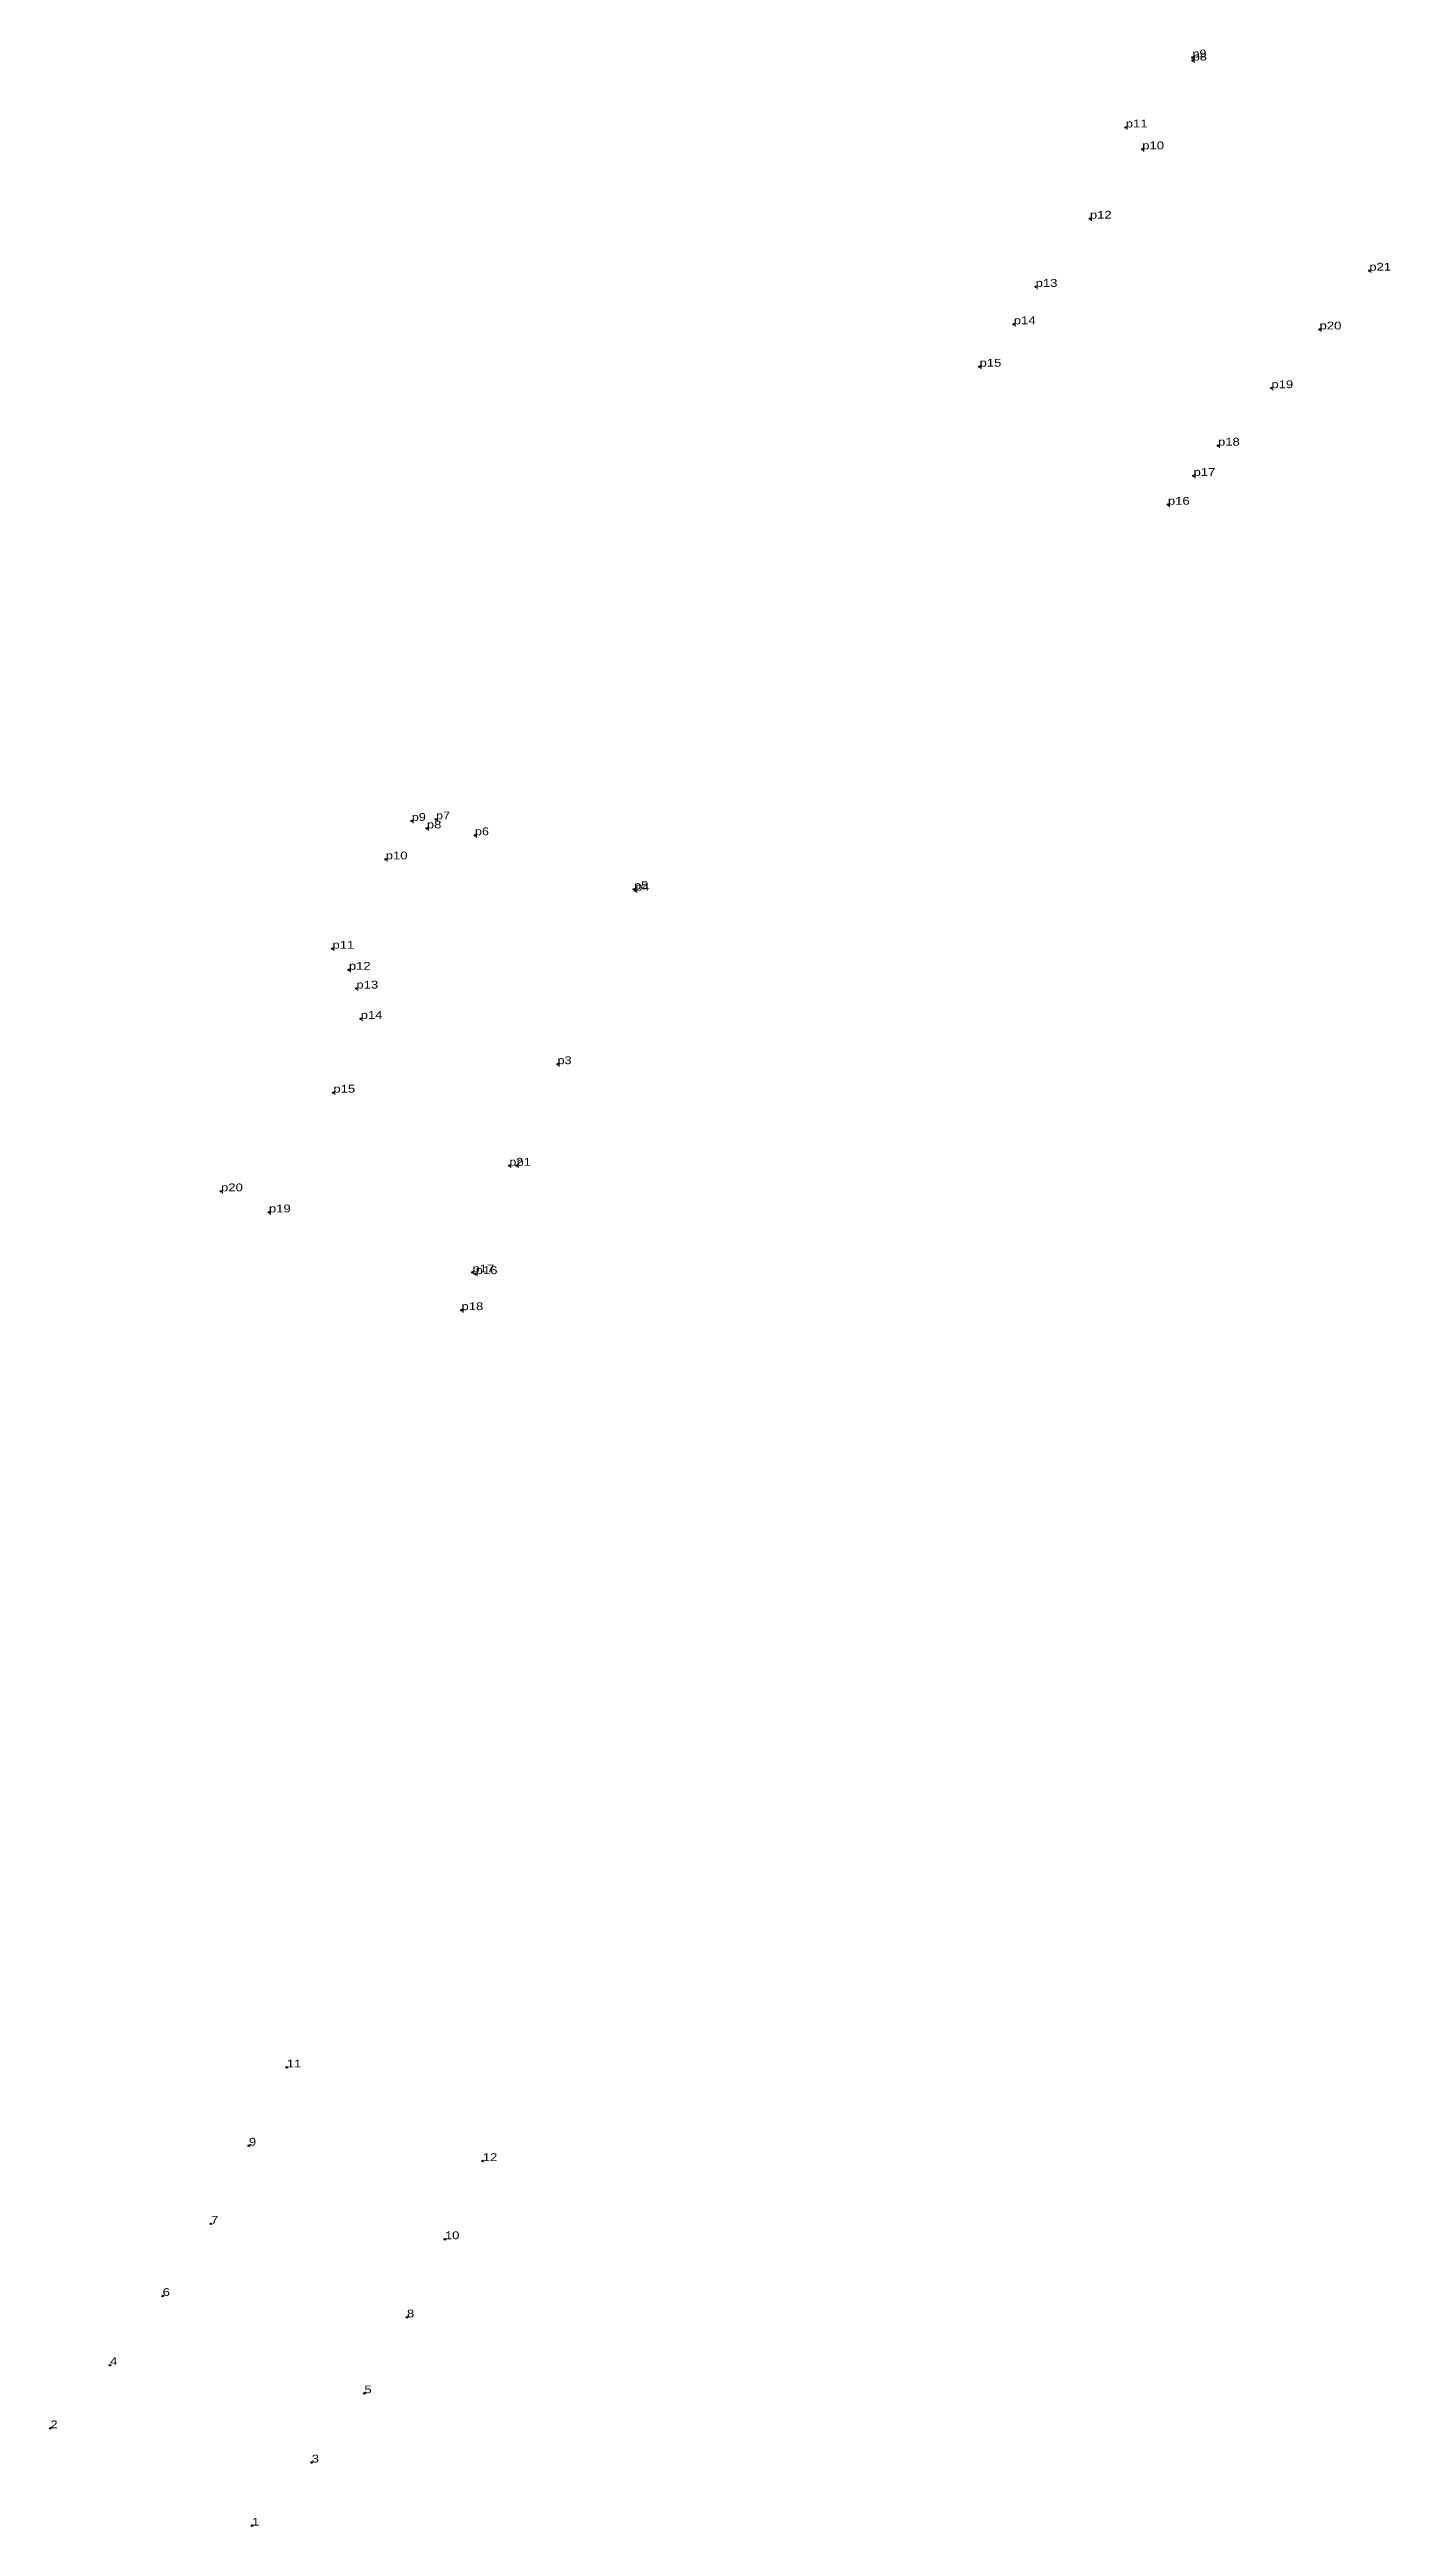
# Model space of a CAD drawing. Header units: metres. Extents: x 1 to 555159, y 1817839 to 1851843.
# Drawn here: x 545360 to 545668, y 1836129 to 1836699 of the extents above; entities that cross this region are included whole.
import ezdxf

# ---------------------------------------------------------------- set-up
doc = ezdxf.new("R2010")
doc.units = ezdxf.units.M
doc.header["$LTSCALE"] = 0.72
doc.header["$PDMODE"] = 32
doc.header["$PDSIZE"] = 0.36
doc.layers.add('12', color=7, linetype='Continuous')
doc.layers.add('7', color=7, linetype='Continuous')

msp = doc.modelspace()

# ---------------------------------------------------------------- texts
at = {"layer": '12'}
for s, width, p in [('p9', 1.2, (545622.81, 1836697.06)), ('p8', 1.2, (545622.9, 1836696.36)), ('p11', 1.25, (545607.45, 1836680.95)), ('p10', 1.25, (545611.25, 1836675.93)), ('p12', 1.25, (545599.2, 1836659.96)), ('p13', 1.25, (545586.71, 1836644.27)), ('p21', 1.25, (545663.52, 1836647.99)), ('p14', 1.25, (545581.68, 1836635.66)), ('p20', 1.25, (545652.07, 1836634.46)), ('p15', 1.25, (545573.8, 1836625.9)), ('p19', 1.25, (545640.98, 1836620.94)), ('p18', 1.25, (545628.69, 1836607.72)), ('p17', 1.25, (545623.06, 1836600.77)), ('p16', 1.25, (545617.16, 1836594.12)), ('p9', 1.2, (545443.11, 1836521.35)), ('p8', 1.25, (545446.57, 1836519.62)), ('p7', 1.2, (545448.69, 1836521.7)), ('p6', 1.2, (545457.64, 1836518.05)), ('p10', 1.25, (545437.1, 1836512.49)), ('p5', 1.2, (545494.27, 1836505.63)), ('p4', 1.2, (545494.57, 1836505.32)), ('p11', 1.25, (545424.84, 1836491.94)), ('p12', 1.25, (545428.61, 1836487.08)), ('p13', 1.25, (545430.35, 1836482.77)), ('p14', 1.25, (545431.33, 1836475.79)), ('p3', 1.2, (545476.66, 1836465.36)), ('p15', 1.25, (545425.05, 1836458.81)), ('p2', 1.2, (545465.56, 1836441.99)), ('p1', 1.2, (545467.27, 1836441.98)), ('p20', 1.25, (545399.19, 1836436.1)), ('p19', 1.25, (545410.21, 1836431.25)), ('p17', 1.25, (545457.05, 1836417.44)), ('p16', 1.25, (545457.81, 1836417.04)), ('p18', 1.25, (545454.54, 1836408.75)), ('11', 1.25, (545414.32, 1836234.46)), ('9', 1.25, (545405.6, 1836216.46)), ('12', 1.25, (545459.44, 1836212.91)), ('7', 1.25, (545396.87, 1836198.47)), ('10', 1.25, (545450.72, 1836194.92)), ('6', 1.25, (545385.75, 1836181.85)), ('8', 1.25, (545441.99, 1836176.92)), ('4', 1.25, (545373.63, 1836165.94)), ('5', 1.25, (545432.18, 1836159.44)), ('2', 1.25, (545359.89, 1836151.4)), ('3', 1.25, (545420.06, 1836143.53)), ('1', 1.25, (545406.32, 1836128.99))]:
    msp.add_text(s, height=1.8, dxfattribs=dict(at, width=width)).set_placement(p)

# ---------------------------------------------------------------- linework, layer by layer
at = {"layer": '7'}
for p in [(545622.81, 1836697.06), (545622.9, 1836696.36), (545607.45, 1836680.95), (545611.25, 1836675.93), (545599.2, 1836659.96), (545663.52, 1836647.99), (545586.71, 1836644.27), (545581.68, 1836635.66), (545652.07, 1836634.46), (545573.8, 1836625.9), (545640.98, 1836620.94), (545628.69, 1836607.72), (545623.06, 1836600.77), (545617.16, 1836594.12), (545443.11, 1836521.35), (545446.57, 1836519.62), (545448.69, 1836521.7), (545457.64, 1836518.05), (545437.1, 1836512.49), (545494.27, 1836505.63), (545494.57, 1836505.32), (545424.84, 1836491.94), (545428.61, 1836487.08), (545430.35, 1836482.77), (545431.33, 1836475.79), (545476.66, 1836465.36), (545425.05, 1836458.81), (545465.56, 1836441.99), (545467.27, 1836441.98), (545399.19, 1836436.1), (545410.21, 1836431.25), (545457.05, 1836417.44), (545457.81, 1836417.04), (545454.54, 1836408.75), (545414.32, 1836234.46), (545405.6, 1836216.46), (545459.44, 1836212.91), (545396.87, 1836198.47), (545450.72, 1836194.92), (545385.75, 1836181.85), (545441.99, 1836176.92), (545373.63, 1836165.94), (545432.18, 1836159.44), (545359.89, 1836151.4), (545420.06, 1836143.53), (545406.32, 1836128.99)]:
    msp.add_point(p, dxfattribs=at)

msp.set_redraw_order([(e.dxf.handle, doc.entitydb.next_handle()) for e in msp.query("TEXT MTEXT ATTDEF DIMENSION ARC_DIMENSION")])  # texts and dimensions are drawn at this point

doc.saveas('drawing.dxf')
